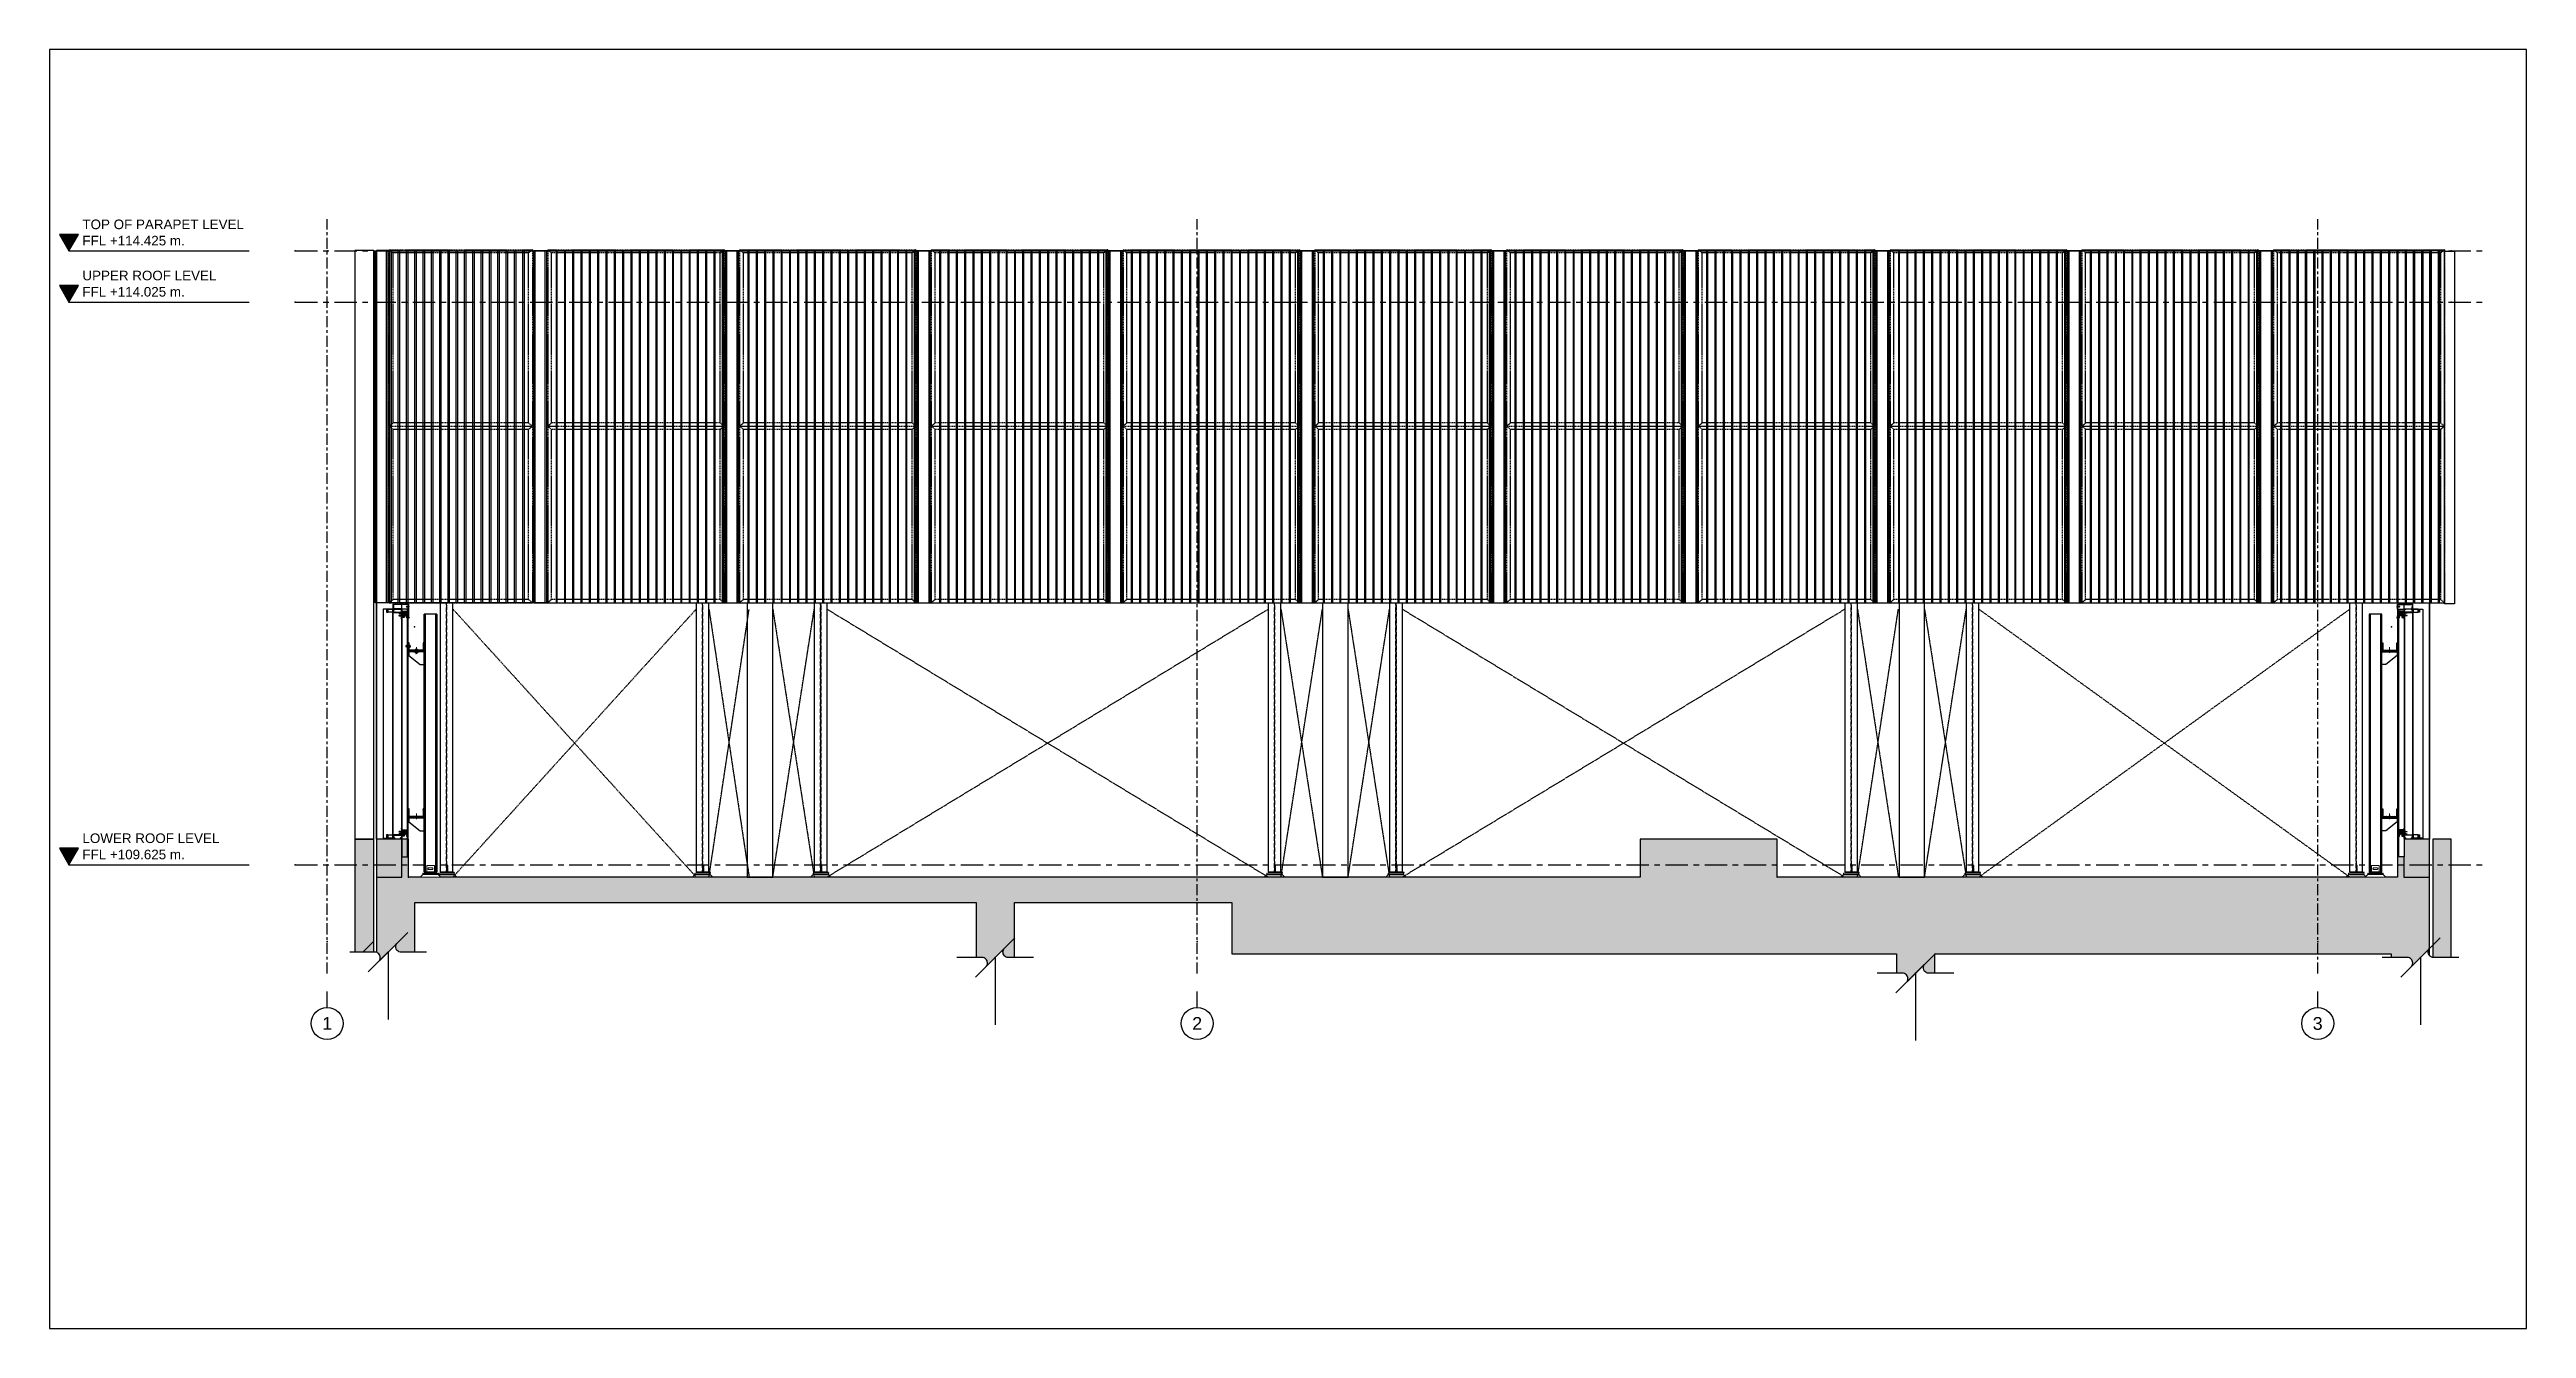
# Model space of a CAD drawing. Header units: millimetres. Extents: x -1379 to 1385823, y -4884429 to 548763.
# Drawn here: x 690051 to 709426, y -2338975 to -2328975 of the extents above; entities that cross this region are included whole.
import ezdxf
from ezdxf.enums import TextEntityAlignment as Align

# ---------------------------------------------------------------- set-up
doc = ezdxf.new("R2010")
doc.units = ezdxf.units.MM
doc.set_wipeout_variables(frame=1)
for name, pattern in [('CENTER', [50.8, 31.75, -6.35, 6.35, -6.35]), ('HIDDEN', [0.375, 0.25, -0.125]), ('TA_GL_000.70000', [1.925, 0.7, -0.175, 0.175, -0.175, 0.7]), ('TA_HL_000.80000', [5.2, 2.84, -2.36]), ('TA_HL_001.00000', [6.5, 3.55, -2.95]), ('XKITLINE00', [0])]:
    doc.linetypes.add(name, pattern=pattern)
for name, color, linetype in [('000 - 0_SYM_DWG_BREAKER_DEF_SUB', 7, 'Continuous'), ('000 - 0_SYM_DWG_BREAKER_MAIN_COLOR_1', 7, 'Continuous'), ('000 - 0_SYM_DWG_BREAKER_WIPEOUT_', 7, 'Continuous'), ('000 - 0_SYM_DWG_GRID-BUBBLE_MAIN_COLOR_6', 7, 'Continuous'), ('000 - 0_SYM_DWG_GRIDLINE_MAIN_COLOR_251', 7, 'Continuous'), ('000 - 0_SYM_DWG_LEVEL_HIDDEN_', 7, 'HIDDEN'), ('000 - 0_SYM_DWG_LEVEL_MAIN_COLOR_2', 7, 'Continuous'), ('000 - 0_SYM_DWG_LEVEL_TEXT', 7, 'Continuous'), ('000 - 0_SYM_DWG_SLOPE-SYM_TEXT_COLOR_3', 7, 'Continuous'), ('000 - CONCRETE_COL_CUT_COLOR_1', 7, 'Continuous'), ('000 - CONCRETE_COL_CUT_COLOR_5', 7, 'Continuous'), ('000 - CONCRETE_COL_HATCH_', 7, 'Continuous'), ('000 - CONCRETE_COL_WIPEOUT_', 7, 'Continuous'), ('000 - CONCRETE_PRECAST_HATCH_', 7, 'Continuous'), ('000 - CONCRETE_PRECAST_MAIN_COLOR_4', 7, 'Continuous'), ('000 - CONCRETE_PRECAST_WIPEOUT_', 7, 'Continuous'), ('000 - EXISTING_COLUMN_MAIN_COLOR_1', 7, 'Continuous'), ('000 - EXISTING_CONCRETE_MAIN_COLOR_1', 7, 'Continuous'), ('000 - EXISTING_PRECAST_CUT_COLOR_4', 7, 'Continuous'), ('000 - EXISTING_STEEL-STRUCTURE_HIDDEN_', 7, 'HIDDEN'), ('000 - EXISTING_STEEL-STRUCTURE_MAIN_COLOR_1', 7, 'Continuous'), ('000 - EXISTING_STEEL-STRUCTURE_WIPEOUT_', 7, 'Continuous'), ('000 - GRID', 7, 'CENTER'), ('000 - L I N E 0.1', 7, 'Continuous'), ('000 - STRUCTURE_STEEL_ACCESORIES_MAIN_COLOR_1', 7, 'Continuous'), ('000 - STRUCTURE_STEEL_FASTERN_MAIN_COLOR_2', 7, 'Continuous'), ('000 - STRUCTURE_STEEL_FRAMING_CUT_COLOR_4', 7, 'Continuous'), ('000 - STRUCTURE_STEEL_FRAMING_HATCH_', 7, 'Continuous'), ('000 - STRUCTURE_STEEL_FRAMING_MAIN_COLOR_1', 7, 'Continuous'), ('000 - STRUCTURE_STEEL_FRAMING_MAIN_COLOR_2', 7, 'Continuous'), ('000 - STRUCTURE_STEEL_FRAMING_SUB_COLOR_2', 7, 'Continuous'), ('000 - STRUCTURE_STEEL_FRAMING_WIPEOUT_', 7, 'Continuous'), ('010 - ASPG_ACCESSORIES_MAIN_COLOR_1', 7, 'Continuous'), ('010 - ASPG_ACCESSORIES_MAIN_COLOR_2', 7, 'Continuous'), ('010 - ASPG_ACCESSORIES_SUB_COLOR_3', 7, 'Continuous'), ('010 - ASPG_EXTR_MAIN_COLOR_2', 7, 'Continuous'), ('010 - ASPG_EXTR_MAIN_COLOR_251', 7, 'Continuous'), ('010 - ASPG_EXTR_WIPEOUT_', 7, 'Continuous'), ('010 - ASPG_FASTERN_DEF_SUB', 7, 'Continuous'), ('010 - ASPG_FASTERN_MAIN_COLOR_1', 7, 'Continuous'), ('010 - ASPG_FASTERN_MAIN_COLOR_251', 7, 'Continuous'), ('010 - ASPG_FASTERN_SUB_COLOR_2', 7, 'Continuous'), ('010 - ASPG_FASTERN_WIPEOUT_', 7, 'Continuous'), ('010 - ASPG_FLASHING_CUT_COLOR_3', 7, 'Continuous'), ('010 - ASPG_FLASHING_CUT_COLOR_4', 7, 'Continuous'), ('010 - ASPG_FLASHING_CUT_COLOR_5', 7, 'Continuous'), ('010 - ASPG_FLASHING_HATCH_', 7, 'Continuous'), ('010 - ASPG_FRAMING_CUT_COLOR_4', 7, 'Continuous'), ('010 - ASPG_FRAMING_HATCH_', 7, 'Continuous'), ('010 - ASPG_FRAMING_MAIN_COLOR_1', 7, 'Continuous'), ('010 - ASPG_FRAMING_MAIN_COLOR_251', 7, 'Continuous'), ('010 - ASPG_FRAMING_SUB_COLOR_2', 7, 'Continuous'), ('010 - ASPG_FRAMING_SUB_COLOR_251', 7, 'Continuous'), ('010 - ASPG_FRAMING_WIPEOUT_', 7, 'Continuous'), ('Center Line', 7, 'CENTER'), ('HATCH', 7, 'Continuous')]:
    doc.layers.add(name, color=color, linetype=linetype)
doc.layers.add('000 - STRUCTURE_STEEL_FRAMING_DEF_SUB', color=7, linetype='Continuous', plot=False)
doc.layers.add('010 - ASPG_ACCESSORIES_DEF_SUB', color=7, linetype='Continuous', plot=False)
doc.layers.add('Part', color=7, linetype='Continuous', lineweight=0)
doc.layers.add('SCREW', color=7, linetype='Continuous', lineweight=5)
doc.styles.add('ARIAL', font='arial.ttf')
doc.styles.add('Arial_1', font='arial.ttf', dxfattribs={"height": 125})
doc.styles.add('Cetury Gothic', font='swissl.ttf')
doc.styles.add('TA', font='', dxfattribs={"height": 4.5})
doc.styles.get('TA').set_extended_font_data('Cordia New')
pattern_1 = [(45, (2715.48714, 3084.9077), (-0.265165043, 0.265165043), []), (45, (2715.6639, 3084.9077), (-0.265165043, 0.265165043), [])]

# ---------------------------------------------------------------- blocks, each defined once
blk = doc.blocks.new('*U3831')
at = {"layer": '000 - CONCRETE_COL_HATCH_'}
h = blk.add_hatch(dxfattribs=at)
h.set_pattern_fill('AR-CONC', scale=0.04)
h.set_pattern_definition([(50, (-65914.1, -856966.122), (7.28738676, -0.63756342), [0.762, -8.382]), (355, (-65914.1, -856966.122), (-1.40973686, 7.64227381), [0.6096, -6.705623367]), (100.4514447, (-65913.493, -856966.1754), (5.877649884, 7.004710076), [0.64760035, -7.123609784]), (46.1842, (-65914.1, -856964.09), (10.84316164, -1.68169312), [1.143, -12.573]), (96.6355576, (-65913.196, -856964.23), (9.49616536, 9.89704498), [0.97140093, -10.68542433]), (351.1841512, (-65914.1, -856964.09), (9.49616536, 9.89704498), [0.91439868, -10.05838928]), (21, (-65913.084, -856964.598), (6.06457565, -4.090607927), [0.762, -8.382]), (326, (-65913.084, -856964.598), (2.472081134, 7.367518645), [0.6096, -6.7056]), (71.451445, (-65912.5786, -856964.939), (8.53665677, 3.276910755), [0.64760035, -7.123597504]), (37.5, (-65914.1, -856966.1222), (0.12354413, 3.382201555), [0, -6.62432, 0, -6.8072, 0, -6.731]), (7.5, (-65914.1, -856966.1222), (2.6727865, 4.007222993), [0, -3.88112, 0, -6.47192, 0, -2.5654]), (327.5, (-65916.3656, -856966.1222), (5.423623807, -0.22914976), [0, -2.54, 0, -7.9248, 0, -10.5156]), (317.5, (-65917.3816, -856966.1222), (5.925167255, 1.017059641), [0, -3.302, 0, -5.26288, 0, -7.4676])])
h.paths.add_polyline_path([(0, 0), (0, 295), (-1070, 295), (-1070, 0), (-10706, 0), (-10705, 295), (-10956, 295), (-10956, -700), (-10656, -700), (-10656, -200), (-6266, -200), (-6266, -700), (-5966, -700), (-5966, -200), (-4266, -200), (-4266, -600), (934, -600), (934, -811), (1234, -818), (1234, -600), (4804, -600), (4804, -700), (5104, -700), (5104, 295), (4854, 295), (4854, 0), (-1, 0)])
at = {"layer": '000 - CONCRETE_COL_CUT_COLOR_1', "color": 7, "lineweight": -2}
blk.add_lwpolyline([(0, 0), (0, 295), (-1070, 295), (-1070, 0), (-10706, 0), (-10705, 295), (-10956, 295), (-10956, -700), (-10656, -700), (-10656, -200), (-6266, -200), (-6266, -700), (-5966, -700), (-5966, -200), (-4266, -200), (-4266, -600), (934, -600), (934, -811), (1234, -818), (1234, -600), (4804, -600), (4804, -700), (5104, -700), (5104, 295), (4854, 295), (4854, 0), (-1, 0), (-1, 0), (-1, 0), (-1, 0), (-1, 0), (-1, 0), (-1, 0), (-1, 0), (-1, 0), (-1, 0), (-1, 0), (-1, 0), (-1, 0), (-1, 0), (-1, 0), (-1, 0), (-1, 0), (-1, 0), (-1, 0), (-1, 0), (-1, 0), (-1, 0)], close=True, dxfattribs=at)
blk = doc.blocks.new('*U3522')
at = {"layer": '000 - CONCRETE_PRECAST_HATCH_'}
h = blk.add_hatch(dxfattribs=at)
h.set_pattern_fill('AR-CONC', scale=0.04)
h.set_pattern_definition([(50, (290, -803936.8257), (7.28738676, -0.63756342), [0.762, -8.382]), (355, (290, -803936.826), (-1.40973686, 7.64227381), [0.6096, -6.70562337]), (100.4514447, (290.607, -803936.879), (5.877649884, 7.004710076), [0.64760035, -7.123609784]), (46.1842, (290, -803934.794), (10.84316164, -1.68169312), [1.143, -12.573]), (96.6355576, (290.904, -803934.934), (9.49616536, 9.89704498), [0.97140093, -10.68542433]), (351.1841512, (290, -803934.794), (9.49616536, 9.89704498), [0.91439868, -10.05838928]), (21, (291.016, -803935.3017), (6.06457565, -4.090607927), [0.762, -8.382]), (326, (291.016, -803935.302), (2.472081134, 7.367518645), [0.6096, -6.7056]), (71.451445, (291.5214, -803935.6426), (8.53665677, 3.276910755), [0.64760035, -7.123597504]), (37.5, (290, -803936.8257), (0.12354413, 3.382201555), [0, -6.62432, 0, -6.8072, 0, -6.731]), (7.5, (290, -803936.8257), (2.6727865, 4.007222993), [0, -3.88112, 0, -6.47192, 0, -2.5654]), (327.5, (287.7343, -803936.8257), (5.423623807, -0.22914976), [0, -2.54, 0, -7.9248, 0, -10.5156]), (317.5, (286.7183, -803936.8257), (5.925167255, 1.01705964), [0, -3.302, 0, -5.26288, 0, -7.4676])])
h.paths.add_polyline_path([(0, 0), (145, 0), (145, 995), (0, 995)])
h = blk.add_hatch(dxfattribs=at)
h.set_pattern_fill('ANSI31', scale=0.5)
h.set_pattern_definition([(45, (290, -803936.8), (-841.899, 841.899), [])])
h.paths.add_polyline_path([(0, 0), (145, 0), (145, 995), (0, 995)])
at = {"layer": '000 - CONCRETE_PRECAST_MAIN_COLOR_4', "color": 7, "lineweight": -2}
blk.add_lwpolyline([(0, 0), (145, 0), (145, 995), (0, 995), (0, 995), (0, 995), (0, 995), (0, 995), (0, 995), (0, 995), (0, 995), (0, 995), (0, 995), (0, 995), (0, 995), (0, 995), (0, 995), (0, 995), (0, 995), (0, 995), (0, 995), (0, 995), (0, 995), (0, 995), (0, 995), (0, 995), (0, 995), (0, 995), (0, 995), (0, 995), (0, 995), (0, 995), (0, 995), (0, 995), (0, 995), (0, 995), (0, 995), (0, 995), (0, 995), (0, 995), (0, 995), (0, 995), (0, 995), (0, 995), (0, 995), (0, 995), (0, 995), (0, 995)], close=True, dxfattribs=at)
blk = doc.blocks.new('*U3521')
at = {"layer": '000 - CONCRETE_PRECAST_HATCH_'}
h = blk.add_hatch(dxfattribs=at)
h.set_pattern_fill('AR-CONC', scale=0.04)
h.set_pattern_definition([(50, (300, -803936.8257), (7.28738676, -0.63756342), [0.762, -8.382]), (355, (300, -803936.826), (-1.40973686, 7.64227381), [0.6096, -6.70562337]), (100.4514447, (300.607, -803936.879), (5.877649884, 7.004710076), [0.64760035, -7.123609784]), (46.1842, (300, -803934.794), (10.84316164, -1.68169312), [1.143, -12.573]), (96.6355576, (300.904, -803934.934), (9.49616536, 9.89704498), [0.97140093, -10.68542433]), (351.1841512, (300, -803934.794), (9.49616536, 9.89704498), [0.91439868, -10.05838928]), (21, (301.016, -803935.3017), (6.06457565, -4.090607927), [0.762, -8.382]), (326, (301.016, -803935.302), (2.472081134, 7.367518645), [0.6096, -6.7056]), (71.451445, (301.5214, -803935.6426), (8.53665677, 3.276910755), [0.64760035, -7.123597504]), (37.5, (300, -803936.8257), (0.12354413, 3.382201555), [0, -6.62432, 0, -6.8072, 0, -6.731]), (7.5, (300, -803936.8257), (2.6727865, 4.007222993), [0, -3.88112, 0, -6.47192, 0, -2.5654]), (327.5, (297.7343, -803936.8257), (5.423623807, -0.22914976), [0, -2.54, 0, -7.9248, 0, -10.5156]), (317.5, (296.7183, -803936.8257), (5.925167255, 1.01705964), [0, -3.302, 0, -5.26288, 0, -7.4676])])
h.paths.add_polyline_path([(0, 0), (150, 0), (150, 995), (0, 995)])
h = blk.add_hatch(dxfattribs=at)
h.set_pattern_fill('ANSI31', scale=0.5)
h.set_pattern_definition([(45, (300, -803936.8), (-841.899, 841.899), [])])
h.paths.add_polyline_path([(0, 0), (150, 0), (150, 995), (0, 995)])
at = {"layer": '000 - CONCRETE_PRECAST_MAIN_COLOR_4', "color": 7, "lineweight": -2}
blk.add_lwpolyline([(0, 0), (150, 0), (150, 995), (0, 995), (0, 995), (0, 995), (0, 995), (0, 995), (0, 995), (0, 995), (0, 995), (0, 995), (0, 995), (0, 995), (0, 995), (0, 995), (0, 995), (0, 995), (0, 995), (0, 995), (0, 995), (0, 995), (0, 995), (0, 995), (0, 995), (0, 995), (0, 995), (0, 995), (0, 995), (0, 995), (0, 995), (0, 995), (0, 995), (0, 995), (0, 995), (0, 995), (0, 995), (0, 995), (0, 995), (0, 995), (0, 995), (0, 995), (0, 995), (0, 995), (0, 995), (0, 995), (0, 995), (0, 995)], close=True, dxfattribs=at)
blk = doc.blocks.new('C-1-IV01-AR-2553-01-B_20260626-002213_SECTION_A1_ST')
at = {"layer": '000 - EXISTING_CONCRETE_MAIN_COLOR_1', "color": 7}
for points in [[(215, 109825), (365, 109825), (365, 114430), (215, 114430)], [(385, 114425), (16445, 114425), (16445, 109825), (16195, 109825), (16195, 109530), (11341, 109530), (11341, 109825), (10271, 109825), (10271, 109530), (635, 109530), (635, 109825), (385, 109825)]]:
    blk.add_lwpolyline(points, close=True, dxfattribs=at)
at = {"layer": '000 - CONCRETE_COL_CUT_COLOR_5', "color": 7}
blk.add_blockref('*U3831', (11341, 109530), dxfattribs=at)
at = {"layer": '000 - EXISTING_PRECAST_CUT_COLOR_4', "color": 7}
for name, p in [('*U3521', (215, 108830)), ('*U3522', (16470, 108830))]:
    blk.add_blockref(name, p, dxfattribs=at)
blk = doc.blocks.new('*A2482')
at = {"layer": 'Part', "color": 7, "linetype": 'XKITLINE00', "lineweight": 0}
for p, q in [((560.731873, 232.946249), (560.571873, 232.946249)), ((560.571873, 232.946249), (560.571873, 231.646249)), ((560.731873, 231.766249), (560.731873, 232.946249)), ((563.071873, 232.946249), (562.911873, 232.946249)), ((562.911873, 232.946249), (562.911873, 231.766249)), ((563.071873, 231.646249), (563.071873, 232.946249)), ((560.571873, 231.646249), (563.071873, 231.646249)), ((562.911873, 231.766249), (560.731873, 231.766249))]:
    blk.add_line(p, q, dxfattribs=at)
blk = doc.blocks.new('*A2483')
at = {"layer": 'Part', "color": 7, "linetype": 'XKITLINE00', "lineweight": 0}
for p, q in [((560.671873, 231.526249), (560.671873, 231.646249)), ((563.071873, 231.526249), (560.671873, 231.526249)), ((563.071873, 231.646249), (563.071873, 231.526249))]:
    blk.add_line(p, q, dxfattribs=at)
blk = doc.blocks.new('*U2484')
at = {"color": 7}
blk.add_wipeout([(-120, 100), (-120, 106), (-125, 106), (-125, 171), (-117, 171), (-117, 112), (-8, 112), (-8, 171), (0, 171), (0, 106), (0, 100), (0, 0), (-30, 0), (-120, 70)], dxfattribs=at)
at = {"layer": '000 - STRUCTURE_STEEL_FRAMING_HATCH_'}
h = blk.add_hatch(dxfattribs=at)
h.set_pattern_fill('ANSI32', scale=0.5)
h.paths.add_polyline_path([(-125, 171), (-125, 106), (0, 106), (0, 171), (-8, 171), (-8, 112), (-117, 112), (-117, 171)])
h = blk.add_hatch(dxfattribs=at)
h.set_pattern_fill('ANSI32', style=0)
h.set_pattern_definition(pattern_1)
h.paths.add_polyline_path([(-38, 106), (-38, 100), (-82, 100), (-82, 106)], flags=17)
h = blk.add_hatch(dxfattribs=at)
h.set_pattern_fill('ANSI32', style=0)
h.set_pattern_definition(pattern_1)
h.paths.add_polyline_path([(-53, 112), (-53, 106), (-67, 106), (-67, 112)], flags=17)
at = {"layer": '000 - STRUCTURE_STEEL_FRAMING_CUT_COLOR_4', "color": 7}
blk.add_lwpolyline([(-125, 171), (-125, 106), (0, 106), (0, 171), (-8, 171), (-8, 112), (-117, 112), (-117, 171), (-125, 171)], dxfattribs=at)
at = {"layer": '000 - STRUCTURE_STEEL_FRAMING_DEF_SUB', "color": 7, "linetype": 'XKITLINE00', "lineweight": 0}
blk.add_line((-60, 92), (-60, 135), dxfattribs=at)
blk.add_line((-60, 92), (-60, 135), dxfattribs=at)
at = {"layer": '000 - STRUCTURE_STEEL_FRAMING_HATCH_', "color": 7, "linetype": 'XKITLINE00', "lineweight": 0}
for p, q in [((-82, 100), (-82, 106)), ((-82, 100), (-82, 106)), ((-67, 106), (-67, 112)), ((-67, 106), (-67, 112)), ((-53, 106), (-53, 112)), ((-53, 106), (-53, 112)), ((-38, 100), (-38, 106)), ((-38, 100), (-38, 106))]:
    blk.add_line(p, q, dxfattribs=at)
at = {"layer": '000 - STRUCTURE_STEEL_FRAMING_MAIN_COLOR_2', "color": 7}
blk.add_lwpolyline([(-120, 106), (0, 106), (0, 100), (-120, 100)], close=True, dxfattribs=at)
blk.add_lwpolyline([(-120, 100), (-120, 70), (-30, 0), (0, 0), (0, 100), (-120, 100)], dxfattribs=at)
at = {"color": 7, "lineweight": 0, "xscale": 50, "yscale": 50, "zscale": 50}
blk.add_blockref('*A2482', (-28154, -11476), dxfattribs=at)
at = {"layer": '000 - STRUCTURE_STEEL_FRAMING_MAIN_COLOR_2', "color": 7, "xscale": 50, "yscale": 50, "zscale": 50}
blk.add_blockref('*A2483', (-28154, -11476), dxfattribs=at)
blk = doc.blocks.new('*U3392')
at = {"color": 7}
blk.add_wipeout([(-50, 40), (50, 40), (50, 2055), (-50, 2055)], dxfattribs=at)
blk.add_wipeout([(-225, 158), (-175, 158), (-175, 2094), (-225, 2094)], dxfattribs=at).dxf.layer = '000 - STRUCTURE_STEEL_FRAMING_WIPEOUT_'
at = {"layer": '000 - STRUCTURE_STEEL_FRAMING_SUB_COLOR_2', "color": 7}
blk.add_lwpolyline([(-42, 2055), (42, 2055), (42, 40), (-42, 40)], close=True, dxfattribs=at)
at = {"color": 7}
blk.add_blockref('*U2484', (-50, 361), dxfattribs=at)
blk.add_blockref('*U2484', (-50, 361), dxfattribs=at)
at = {"layer": '000 - STRUCTURE_STEEL_FRAMING_MAIN_COLOR_1', "color": 7}
for points in [[(-225, 158), (-180, 158), (-180, 2094), (-225, 2094)], [(-180, 158), (-175, 158), (-175, 2094), (-180, 2094)]]:
    blk.add_lwpolyline(points, close=True, dxfattribs=at)
at = {"color": 7}
blk.add_blockref('*U2484', (-50, 1661), dxfattribs=at)
blk.add_blockref('*U2484', (-50, 1661), dxfattribs=at)
at = {"layer": '000 - STRUCTURE_STEEL_FRAMING_MAIN_COLOR_1', "color": 7}
for points in [[(-50, 2055), (-42, 2055), (-42, 40), (-50, 40)], [(42, 2055), (50, 2055), (50, 40), (42, 40)]]:
    blk.add_lwpolyline(points, close=True, dxfattribs=at)
blk = doc.blocks.new('000_ASPG_TYP_FILES_20260218-010703_FRAME_EXTR_HONLIZONTAL')
at = {"layer": '010 - ASPG_FRAMING_HATCH_'}
h = blk.add_hatch(dxfattribs=at)
h.set_pattern_fill('ANSI32', scale=0.1)
edge = h.paths.add_edge_path()
edge.add_line((75, 2), (25, 2))
edge.add_line((25, 2), (25, 67))
edge.add_arc((25, 67), 0.3, 0, 90)
edge.add_line((25, 67), (0, 67))
edge.add_arc((0, 67), 0.3, 90, 180)
edge.add_line((0, 67), (0, 58))
edge.add_arc((0, 58), 0.3, 180, 270)
edge.add_line((0, 57), (2, 57))
edge.add_arc((2, 58), 0.3, 270, 360)
edge.add_line((2, 58), (2, 65))
edge.add_arc((2, 65), 0.3, 90, 180, ccw=False)
edge.add_line((2, 65), (23, 65))
edge.add_arc((23, 65), 0.3, 0, 90, ccw=False)
edge.add_line((23, 65), (23, 49))
edge.add_line((23, 49), (24, 48))
edge.add_line((24, 48), (23, 48))
edge.add_line((23, 48), (23, 22))
edge.add_line((23, 22), (24, 22))
edge.add_line((24, 22), (23, 21))
edge.add_line((23, 21), (23, 2))
edge.add_arc((23, 2), 0.3, -90, 0, ccw=False)
edge.add_line((23, 2), (2, 2))
edge.add_arc((2, 2), 0.3, 180, 270, ccw=False)
edge.add_line((2, 2), (2, 10))
edge.add_arc((2, 10), 0.3, 0, 90)
edge.add_line((2, 10), (0, 10))
edge.add_arc((0, 10), 0.3, 90, 180)
edge.add_line((0, 10), (0, 0))
edge.add_arc((0, 0), 0.3, 180, 270)
edge.add_line((0, 0), (75, 0))
at = {"layer": '010 - ASPG_ACCESSORIES_DEF_SUB', "color": 7}
for p in [(0, 67), (0, 57), (0, 10), (0, 10), (0, 0), (25, 67), (25, 67), (75, 2), (75, 0)]:
    blk.add_point(p, dxfattribs=at)
at = {"layer": '010 - ASPG_FRAMING_CUT_COLOR_4', "color": 7}
blk.add_line((75, 0), (75, 2), dxfattribs=at)
blk.add_lwpolyline([(75, 2), (25, 2), (25, 67, 0.414214), (25, 67), (0, 67, 0.414214), (0, 67), (0, 58, 0.414214), (0, 57), (2, 57, 0.414214), (2, 58), (2, 65, -0.414214), (2, 65), (23, 65, -0.414214), (23, 65), (23, 49), (24, 48), (23, 48), (23, 22), (24, 22), (23, 21), (23, 2, -0.414214), (23, 2), (2, 2, -0.414214), (2, 2), (2, 10, 0.414214), (2, 10), (0, 10, 0.414214), (0, 10), (0, 0, 0.414214), (0, 0), (75, 0)], format="xyb", dxfattribs=at)
for centre, start, end in [((0, 58), 180, 270), ((0, 10), 90, 180), ((0, 0), 180, 270), ((2, 65), 90, 180), ((2, 58), 270, 0), ((2, 10), 0, 90), ((2, 2), 180, 270), ((23, 2), 270, 0), ((75, 2), 0, 90), ((75, 0), 270, 0)]:
    blk.add_arc(centre, 0.3, start, end, dxfattribs=at)
blk = doc.blocks.new('PZG35-9D5')
at = {"layer": 'Center Line', "color": 7}
blk.add_line((0, 4), (0, -11), dxfattribs=at)
at = {"layer": 'SCREW', "color": 7}
for p, q in [((-1, 0), (-1, -1)), ((1, 0), (1, -1)), ((-2, -1), (-1, -2)), ((-2, -1), (-1, -1)), ((-2, -1), (2, -1)), ((-2, -3), (2, -2)), ((-2, -3), (-1, -2)), ((-2, -3), (-1, -3)), ((-2, -4), (-1, -4)), ((-2, -4), (-1, -4)), ((-2, -4), (-1, -4)), ((-1, -1), (1, -1)), ((-1, -2), (1, -1)), ((-1, -2), (-1, -2)), ((-1, -2), (1, -2)), ((-1, -3), (-1, -4)), ((-1, -3), (1, -3)), ((-1, -4), (-1, -8)), ((-1, -4), (-1, -4)), ((-1, -4), (-1, -4)), ((0, -10), (-1, -8)), ((0, -10), (1, -8)), ((1, -1), (1, -2)), ((2, -1), (1, -1)), ((2, -1), (1, -1)), ((2, -2), (1, -2)), ((2, -2), (1, -3)), ((1, -3), (1, -3)), ((1, -3), (1, -3)), ((2, -4), (1, -3)), ((1, -4), (1, -4)), ((1, -4), (2, -4)), ((1, -4), (1, -4)), ((1, -5), (1, -4)), ((2, -5), (1, -4)), ((2, -4), (1, -4)), ((1, -5), (1, -8)), ((1, -5), (2, -5)), ((1, -5), (1, -5)), ((2, -5), (1, -5))]:
    blk.add_line(p, q, dxfattribs=at)
blk.add_lwpolyline([(0, -10), (1, -5), (1, -4, 0.417657), (0, -3, 0.108102), (-1, -4), (-1, -5)], format="xyb", dxfattribs=at)
blk = doc.blocks.new('*U3139')
at = {"layer": 'SCREW', "color": 7}
blk.add_lwpolyline([(3, 2, 0.09906), (1, 3), (1, 2), (-1, 2), (-1, 3, 0.09906), (-3, 2, 0.266588), (-4, 1), (-4, 0, 0.414214), (-3, 0), (3, 0, 0.414214), (3, 0), (3, 1, 0.266588)], format="xyb", close=True, dxfattribs=at)
blk.add_blockref('PZG35-9D5', (0, 0), dxfattribs=at)
blk = doc.blocks.new('000_ASPG_TYP_FILES_BK_FOR_ASPG_LOUVERS_SIDE_VIEW')
at = {"color": 7}
blk.add_point((0, 0), dxfattribs=at)
at = {"layer": '010 - ASPG_ACCESSORIES_MAIN_COLOR_1', "color": 7}
blk.add_line((3, -13), (3, 12), dxfattribs=at)
for points in [[(43, -13), (1, -13), (1, 12), (43, 12)], [(53, 12), (43, 12), (43, -13), (53, -13)]]:
    blk.add_lwpolyline(points, close=True, dxfattribs=at)
at = {"layer": '010 - ASPG_ACCESSORIES_SUB_COLOR_3', "color": 7}
for p, q in [((43, -13), (43, 12)), ((44, -13), (44, 12)), ((44, -13), (44, 12)), ((45, -13), (45, 12)), ((46, -13), (46, 12)), ((47, -13), (47, 12)), ((48, -13), (48, 12)), ((49, -13), (49, 12)), ((51, -13), (51, 12)), ((51, -13), (51, 12)), ((52, -13), (52, 12)), ((52, -13), (52, 12))]:
    blk.add_line(p, q, dxfattribs=at)
at = {"layer": 'SCREW', "color": 7, "rotation": 270}
blk.add_blockref('*U3139', (3, 0), dxfattribs=at)
blk = doc.blocks.new('A$C57452C2B')
at = {"layer": '010 - ASPG_FASTERN_MAIN_COLOR_1', "color": 7}
for p, q in [((0.003, 0.001), (0.003, 0.004)), ((0.007, 0.031), (0.004, 0.021)), ((0.01, 0), (0.004, 0)), ((0.005, 0.001), (0.005, 0.004)), ((0.009, 0.001), (0.009, 0.004)), ((0.011, 0.001), (0.011, 0.004))]:
    blk.add_line(p, q, dxfattribs=at)
for points in [[(0.014, 0.005), (0.014, 0.006), (0, 0.006), (0, 0.005), (0.003, 0.004), (0.011, 0.004)], [(0.004, 0.021), (0.004, 0.028), (0.007, 0.031), (0.009, 0.028), (0.009, 0.021)]]:
    blk.add_lwpolyline(points, close=True, dxfattribs=at)
for centre, radius, start, end in [((0.004, 0.001), 0.00125, 216.8699, 323.1301), ((0.007, 0.004), 0.00425, 241.9275, 298.0725), ((0.01, 0.001), 0.00125, 216.8699, 323.1301)]:
    blk.add_arc(centre, radius, start, end, dxfattribs=at)
at = {"layer": '010 - ASPG_FASTERN_SUB_COLOR_2', "color": 7}
for p in [(0.009, 0.021), (0.004, 0.021)]:
    blk.add_line(p, (0.004, 0.02), dxfattribs=at)
for points in [[(0.004, 0.017, 0.666667), (0.004, 0.018), (0.009, 0.02, 0.666667), (0.009, 0.018)], [(0.004, 0.015, 0.666667), (0.004, 0.017), (0.009, 0.018, 0.666667), (0.009, 0.017)], [(0.004, 0.014, 0.666667), (0.004, 0.015), (0.009, 0.017, 0.666667), (0.009, 0.015)], [(0.004, 0.012, 0.666667), (0.004, 0.014), (0.009, 0.015, 0.666667), (0.009, 0.014)], [(0.004, 0.011, 0.666667), (0.004, 0.012), (0.009, 0.014, 0.666667), (0.009, 0.012)], [(0.004, 0.009, 0.666667), (0.004, 0.011), (0.009, 0.012, 0.666667), (0.009, 0.011)], [(0.004, 0.008, 0.666667), (0.004, 0.009), (0.009, 0.011, 0.666667), (0.009, 0.009)], [(0.004, 0.006, 0.666667), (0.004, 0.008), (0.009, 0.009, 0.666667), (0.009, 0.008)], [(0.005, 0.006, 0.091189), (0.004, 0.006), (0.009, 0.008, 0.666667), (0.009, 0.006)]]:
    blk.add_lwpolyline(points, format="xyb", dxfattribs=at)
for centre, start, end in [((0.004, 0.019), 292.6199, 67.3801), ((0.01, 0.02), 112.6199, 247.3801)]:
    blk.add_arc(centre, 0.000812, start, end, dxfattribs=at)
blk = doc.blocks.new('A$C6d2a724f')
at = {"color": 7}
blk.add_wipeout([(-4, 6), (4, 6), (7, 0), (4, -6), (-4, -6), (-7, 0)], dxfattribs=at).dxf.layer = '010 - ASPG_FASTERN_MAIN_COLOR_1'
at = {"layer": '010 - ASPG_FASTERN_MAIN_COLOR_1', "color": 7}
blk.add_lwpolyline([(-4, 6), (4, 6), (7, 0), (4, -6), (-4, -6), (-7, 0)], close=True, dxfattribs=at)
at = {"layer": '010 - ASPG_FASTERN_SUB_COLOR_2', "color": 7}
for radius in [6.33, 3.96]:
    blk.add_circle((0, 0), radius, dxfattribs=at)
blk = doc.blocks.new('A$Cb3d6a647')
at = {"color": 7}
blk.add_wipeout([(0, -50), (0, -50), (0, 0), (40, 0), (40, -40), (34, -40), (29, -35), (29, -25), (27, -22), (24, -20), (21, -22), (20, -25), (20, -50)], dxfattribs=at).dxf.layer = '010 - ASPG_FASTERN_WIPEOUT_'
at = {"layer": 'HATCH'}
h = blk.add_hatch(dxfattribs=at)
h.set_pattern_fill('DOTS', scale=0.5)
h.paths.add_polyline_path([(3, 0), (3, -8), (4, -8), (5, -11), (8, -11, -0.236068), (9, -12), (9, -19), (5, -19), (4, -22), (3, -22), (3, -28), (4, -28), (5, -31), (8, -31, -0.236068), (9, -32), (9, -39), (5, -39), (4, -42), (3, -42), (3, -50), (20, -50), (20, -25, -1), (29, -25), (29, -35), (34, -40), (40, -40), (40, 0)])
at = {"color": 7}
blk.add_point((40, -50), dxfattribs=at)
at = {"layer": '010 - ASPG_ACCESSORIES_MAIN_COLOR_1', "color": 7}
blk.add_lwpolyline([(0, 0), (3, 0), (3, -50), (0, -50)], close=True, dxfattribs=at)
at = {"layer": '010 - ASPG_ACCESSORIES_MAIN_COLOR_2', "color": 7}
blk.add_lwpolyline([(0, 0), (40, 0), (40, -40), (34, -40), (29, -35), (29, -25, 1), (20, -25), (20, -50), (0, -50)], format="xyb", close=True, dxfattribs=at)
at = {"color": 7, "extrusion": (0, 0, -1), "xscale": 1000, "yscale": 1000, "zscale": -1000, "rotation": 270}
for p in [(-9, -8), (-9, -28)]:
    blk.add_blockref('A$C57452C2B', p, dxfattribs=at)
at = {"color": 7}
blk.add_blockref('A$C6d2a724f', (24, -25), dxfattribs=at)
blk = doc.blocks.new('*U2487')
at = {"color": 7}
blk.add_wipeout([(1765, 2), (25, 2), (25, 67), (1765, 67)], dxfattribs=at).dxf.layer = '010 - ASPG_FRAMING_WIPEOUT_'
blk.add_blockref('000_ASPG_TYP_FILES_20260218-010703_FRAME_EXTR_HONLIZONTAL', (0, 0), dxfattribs=at)
at = {"color": 7, "xscale": -1}
blk.add_blockref('000_ASPG_TYP_FILES_20260218-010703_FRAME_EXTR_HONLIZONTAL', (1790, 0), dxfattribs=at)
at = {"color": 7}
blk.add_wipeout([(1790, 68), (1790, 145), (0, 145), (0, 68)], dxfattribs=at).dxf.layer = '010 - ASPG_EXTR_WIPEOUT_'
blk.add_point((25, 67), dxfattribs=at)
at = {"layer": '010 - ASPG_EXTR_MAIN_COLOR_2', "color": 7}
blk.add_lwpolyline([(1790, 70), (1790, 145), (0, 145), (0, 70)], close=True, dxfattribs=at)
at = {"layer": '010 - ASPG_FRAMING_SUB_COLOR_2', "color": 7}
blk.add_lwpolyline([(1765, 2), (25, 2), (25, 67), (1765, 67)], close=True, dxfattribs=at)
at = {"color": 7, "rotation": 90}
for p in [(12, 67), (1778, 67)]:
    blk.add_blockref('000_ASPG_TYP_FILES_BK_FOR_ASPG_LOUVERS_SIDE_VIEW', p, dxfattribs=at)
at = {"color": 7, "rotation": 270}
for p in [(65, 0), (1775, 0)]:
    blk.add_blockref('A$Cb3d6a647', p, dxfattribs=at)
blk = doc.blocks.new('*U3387')
at = {"color": 7}
blk.add_wipeout([(-50, 40), (50, 40), (50, 2055), (-50, 2055)], dxfattribs=at)
at = {"layer": '000 - STRUCTURE_STEEL_FRAMING_SUB_COLOR_2', "color": 7}
blk.add_lwpolyline([(-42, 2055), (42, 2055), (42, 40), (-42, 40)], close=True, dxfattribs=at)
at = {"color": 7}
blk.add_wipeout([(60, 20), (60, 30), (-60, 30), (-60, 20), (-80, 0), (80, 0)], dxfattribs=at)
at = {"layer": '000 - STRUCTURE_STEEL_ACCESORIES_MAIN_COLOR_1', "color": 7, "lineweight": 0}
for p, q in [((30, 90), (-30, 90)), ((-30, 90), (-30, 30)), ((30, 35), (-30, 35)), ((30, 30), (30, 90))]:
    blk.add_line(p, q, dxfattribs=at)
blk.add_lwpolyline([(-15, 71), (-12, 72), (13, 72), (15, 71), (17, 70), (19, 68), (20, 65), (19, 62), (17, 60), (15, 59), (13, 58), (-12, 58), (-15, 59), (-17, 60), (-19, 62), (-19, 65), (-19, 68), (-17, 70), (-15, 71)], close=True, dxfattribs=at)
at = {"layer": '000 - STRUCTURE_STEEL_FASTERN_MAIN_COLOR_2', "color": 7}
blk.add_line((-60, 20), (60, 20), dxfattribs=at)
at = {"layer": '000 - STRUCTURE_STEEL_FASTERN_MAIN_COLOR_2', "color": 7, "lineweight": 0}
blk.add_lwpolyline([(60, 20), (60, 30), (-60, 30), (-60, 20), (-80, 0), (80, 0)], close=True, dxfattribs=at)
at = {"layer": '000 - STRUCTURE_STEEL_FRAMING_MAIN_COLOR_1', "color": 7}
for points in [[(-50, 2055), (-42, 2055), (-42, 40), (-50, 40)], [(42, 2055), (50, 2055), (50, 40), (42, 40)]]:
    blk.add_lwpolyline(points, close=True, dxfattribs=at)
blk = doc.blocks.new('*U2876')
at = {"color": 7}
blk.add_wipeout([(50, 0), (1450, 0), (1450, 2750), (50, 2750)], dxfattribs=at).dxf.layer = '010 - ASPG_EXTR_WIPEOUT_'
at = {"layer": '010 - ASPG_EXTR_MAIN_COLOR_251', "color": 7}
for points in [[(190, 0), (200, 0), (200, 2750), (190, 2750)], [(255, 0), (265, 0), (265, 2750), (255, 2750)], [(320, 0), (330, 0), (330, 2750), (320, 2750)], [(385, 0), (395, 0), (395, 2750), (385, 2750)], [(450, 0), (460, 0), (460, 2750), (450, 2750)], [(515, 0), (525, 0), (525, 2750), (515, 2750)], [(580, 0), (590, 0), (590, 2750), (580, 2750)], [(645, 0), (655, 0), (655, 2750), (645, 2750)], [(710, 0), (720, 0), (720, 2750), (710, 2750)], [(775, 0), (785, 0), (785, 2750), (775, 2750)], [(840, 0), (850, 0), (850, 2750), (840, 2750)], [(905, 0), (915, 0), (915, 2750), (905, 2750)], [(970, 0), (980, 0), (980, 2750), (970, 2750)], [(1035, 0), (1045, 0), (1045, 2750), (1035, 2750)], [(1100, 0), (1110, 0), (1110, 2750), (1100, 2750)], [(1165, 0), (1175, 0), (1175, 2750), (1165, 2750)], [(1230, 0), (1240, 0), (1240, 2750), (1230, 2750)], [(1295, 0), (1305, 0), (1305, 2750), (1295, 2750)]]:
    blk.add_lwpolyline(points, close=True, dxfattribs=at)
at = {"layer": '010 - ASPG_FRAMING_SUB_COLOR_251', "color": 7}
blk.add_lwpolyline([(50, 0), (1450, 0), (1450, 2750), (50, 2750)], close=True, dxfattribs=at)
at = {"color": 7}
for points in [[(-50, 0), (50, 0), (50, 2750), (-50, 2750)], [(1450, 0), (1550, 0), (1550, 2750), (1450, 2750)]]:
    blk.add_wipeout(points, dxfattribs=at).dxf.layer = '010 - ASPG_EXTR_WIPEOUT_'
at = {"layer": '010 - ASPG_EXTR_MAIN_COLOR_251', "color": 7}
for points in [[(125, 0), (135, 0), (135, 2750), (125, 2750)], [(1360, 0), (1370, 0), (1370, 2750), (1360, 2750)], [(1425, 0), (1435, 0), (1435, 2750), (1425, 2750)]]:
    blk.add_lwpolyline(points, close=True, dxfattribs=at)
at = {"layer": '010 - ASPG_FRAMING_MAIN_COLOR_1', "color": 7}
for points in [[(-50, 0), (-40, 0), (-40, 2750), (-50, 2750)], [(40, 0), (50, 0), (50, 2750), (40, 2750)], [(1450, 0), (1460, 0), (1460, 2750), (1450, 2750)], [(1540, 0), (1550, 0), (1550, 2750), (1540, 2750)]]:
    blk.add_lwpolyline(points, close=True, dxfattribs=at)
at = {"layer": '010 - ASPG_FRAMING_MAIN_COLOR_251', "color": 7}
for points in [[(-50, 0), (50, 0), (50, 2750), (-50, 2750)], [(1450, 0), (1550, 0), (1550, 2750), (1450, 2750)]]:
    blk.add_lwpolyline(points, close=True, dxfattribs=at)
blk = doc.blocks.new('*U2489')
at = {"color": 7}
blk.add_wipeout([(50, 0), (1190, 0), (1190, 2750), (50, 2750)], dxfattribs=at).dxf.layer = '010 - ASPG_EXTR_WIPEOUT_'
at = {"layer": '010 - ASPG_EXTR_MAIN_COLOR_251', "color": 7}
for points in [[(190, 0), (200, 0), (200, 2750), (190, 2750)], [(255, 0), (265, 0), (265, 2750), (255, 2750)], [(320, 0), (330, 0), (330, 2750), (320, 2750)], [(385, 0), (395, 0), (395, 2750), (385, 2750)], [(450, 0), (460, 0), (460, 2750), (450, 2750)], [(515, 0), (525, 0), (525, 2750), (515, 2750)], [(580, 0), (590, 0), (590, 2750), (580, 2750)], [(645, 0), (655, 0), (655, 2750), (645, 2750)], [(710, 0), (720, 0), (720, 2750), (710, 2750)], [(775, 0), (785, 0), (785, 2750), (775, 2750)], [(840, 0), (850, 0), (850, 2750), (840, 2750)], [(905, 0), (915, 0), (915, 2750), (905, 2750)], [(970, 0), (980, 0), (980, 2750), (970, 2750)], [(1035, 0), (1045, 0), (1045, 2750), (1035, 2750)]]:
    blk.add_lwpolyline(points, close=True, dxfattribs=at)
at = {"layer": '010 - ASPG_FRAMING_SUB_COLOR_251', "color": 7}
blk.add_lwpolyline([(50, 0), (1190, 0), (1190, 2750), (50, 2750)], close=True, dxfattribs=at)
at = {"color": 7}
for points in [[(-50, 0), (50, 0), (50, 2750), (-50, 2750)], [(1190, 0), (1290, 0), (1290, 2750), (1190, 2750)]]:
    blk.add_wipeout(points, dxfattribs=at).dxf.layer = '010 - ASPG_EXTR_WIPEOUT_'
at = {"layer": '010 - ASPG_EXTR_MAIN_COLOR_251', "color": 7}
for points in [[(125, 0), (135, 0), (135, 2750), (125, 2750)], [(1100, 0), (1110, 0), (1110, 2750), (1100, 2750)], [(1165, 0), (1175, 0), (1175, 2750), (1165, 2750)]]:
    blk.add_lwpolyline(points, close=True, dxfattribs=at)
at = {"layer": '010 - ASPG_FRAMING_MAIN_COLOR_1', "color": 7}
for points in [[(-50, 0), (-40, 0), (-40, 2750), (-50, 2750)], [(40, 0), (50, 0), (50, 2750), (40, 2750)], [(1190, 0), (1200, 0), (1200, 2750), (1190, 2750)], [(1280, 0), (1290, 0), (1290, 2750), (1280, 2750)]]:
    blk.add_lwpolyline(points, close=True, dxfattribs=at)
at = {"layer": '010 - ASPG_FRAMING_MAIN_COLOR_251', "color": 7}
for points in [[(-50, 0), (50, 0), (50, 2750), (-50, 2750)], [(1190, 0), (1290, 0), (1290, 2750), (1190, 2750)]]:
    blk.add_lwpolyline(points, close=True, dxfattribs=at)
blk = doc.blocks.new('*U2490')
at = {"color": 7}
blk.add_wipeout([(50, 0), (1397, 0), (1397, 2750), (50, 2750)], dxfattribs=at).dxf.layer = '010 - ASPG_EXTR_WIPEOUT_'
at = {"layer": '010 - ASPG_EXTR_MAIN_COLOR_251', "color": 7}
for points in [[(50, 0), (1397, 0), (1397, 2750), (50, 2750)], [(178, 0), (189, 0), (189, 2750), (178, 2750)], [(243, 0), (254, 0), (254, 2750), (243, 2750)], [(308, 0), (319, 0), (319, 2750), (308, 2750)], [(373, 0), (384, 0), (384, 2750), (373, 2750)], [(438, 0), (449, 0), (449, 2750), (438, 2750)], [(503, 0), (514, 0), (514, 2750), (503, 2750)], [(568, 0), (579, 0), (579, 2750), (568, 2750)], [(633, 0), (644, 0), (644, 2750), (633, 2750)], [(698, 0), (709, 0), (709, 2750), (698, 2750)], [(763, 0), (774, 0), (774, 2750), (763, 2750)], [(828, 0), (839, 0), (839, 2750), (828, 2750)], [(893, 0), (904, 0), (904, 2750), (893, 2750)], [(958, 0), (969, 0), (969, 2750), (958, 2750)], [(1023, 0), (1034, 0), (1034, 2750), (1023, 2750)], [(1088, 0), (1099, 0), (1099, 2750), (1088, 2750)], [(1153, 0), (1164, 0), (1164, 2750), (1153, 2750)], [(1218, 0), (1229, 0), (1229, 2750), (1218, 2750)], [(1283, 0), (1294, 0), (1294, 2750), (1283, 2750)], [(1348, 0), (1359, 0), (1359, 2750), (1348, 2750)]]:
    blk.add_lwpolyline(points, close=True, dxfattribs=at)
at = {"color": 7}
blk.add_wipeout([(-50, 0), (50, 0), (50, 2750), (-50, 2750)], dxfattribs=at).dxf.layer = '010 - ASPG_EXTR_WIPEOUT_'
at = {"layer": '010 - ASPG_EXTR_MAIN_COLOR_251', "color": 7}
blk.add_lwpolyline([(113, 0), (124, 0), (124, 2750), (113, 2750)], close=True, dxfattribs=at)
at = {"layer": '010 - ASPG_FRAMING_MAIN_COLOR_1', "color": 7}
for points in [[(-50, 0), (50, 0), (50, 2750), (-50, 2750)], [(-50, 0), (-40, 0), (-40, 2750), (-50, 2750)], [(40, 0), (50, 0), (50, 2750), (40, 2750)]]:
    blk.add_lwpolyline(points, close=True, dxfattribs=at)
blk = doc.blocks.new('*U2492')
at = {"layer": '000 - EXISTING_COLUMN_MAIN_COLOR_1', "color": 7}
blk.add_lwpolyline([(-100, 0), (100, 0), (100, 4900), (-100, 4900)], close=True, dxfattribs=at)
blk = doc.blocks.new('*U2525')
at = {"color": 7}
blk.add_wipeout([(-50, 40), (50, 40), (50, 4900), (-50, 4900)], dxfattribs=at).dxf.layer = '000 - EXISTING_STEEL-STRUCTURE_WIPEOUT_'
at = {"layer": '000 - EXISTING_STEEL-STRUCTURE_HIDDEN_', "color": 7}
blk.add_lwpolyline([(3, 40), (3, 4900), (-3, 4900), (-3, 40)], close=True, dxfattribs=at)
at = {"layer": '000 - EXISTING_STEEL-STRUCTURE_HIDDEN_', "color": 7, "linetype": 'HIDDEN', "ltscale": 9}
blk.add_lwpolyline([(63, 36), (9, 36), (9, 90), (3, 90), (3, 30), (63, 30)], close=True, dxfattribs=at)
at = {"color": 7}
blk.add_wipeout([(60, 20), (60, 30), (-60, 30), (-60, 20), (-80, 0), (80, 0)], dxfattribs=at)
at = {"layer": '000 - EXISTING_STEEL-STRUCTURE_MAIN_COLOR_1', "color": 7}
blk.add_lwpolyline([(-50, 40), (50, 40), (50, 4900), (-50, 4900)], close=True, dxfattribs=at)
at = {"layer": '000 - STRUCTURE_STEEL_FASTERN_MAIN_COLOR_2', "color": 7}
blk.add_line((-60, 20), (60, 20), dxfattribs=at)
at = {"layer": '000 - STRUCTURE_STEEL_FASTERN_MAIN_COLOR_2', "color": 7, "lineweight": 0}
blk.add_lwpolyline([(60, 20), (60, 30), (-60, 30), (-60, 20), (-80, 0), (80, 0)], close=True, dxfattribs=at)
blk = doc.blocks.new('*U2849')
at = {"layer": '010 - ASPG_FRAMING_MAIN_COLOR_1', "color": 7, "linetype": 'ByBlock'}
for points in [[(0, 0), (0, 1380), (25, 1350), (25, 30), (0, 0)], [(1380, 1380), (0, 1380), (25, 1350), (1355, 1350)], [(1380, 0), (1380, 1380), (1355, 1350), (1355, 30), (1380, 0)], [(25, 30), (1355, 30), (1380, 0), (0, 0), (25, 30)]]:
    blk.add_lwpolyline(points, close=True, dxfattribs=at)
blk = doc.blocks.new('*U2803')
at = {"layer": '010 - ASPG_FRAMING_MAIN_COLOR_1', "color": 7, "linetype": 'ByBlock'}
for points in [[(0, 0), (0, 1337), (25, 1307), (25, 30), (0, 0)], [(1380, 1337), (0, 1337), (25, 1307), (1355, 1307)], [(1380, 0), (1380, 1337), (1355, 1307), (1355, 30), (1380, 0)], [(25, 30), (1355, 30), (1380, 0), (0, 0), (25, 30)]]:
    blk.add_lwpolyline(points, close=True, dxfattribs=at)
blk = doc.blocks.new('*U2494')
at = {"layer": '010 - ASPG_FRAMING_MAIN_COLOR_1', "color": 7, "linetype": 'ByBlock'}
for points in [[(0, 0), (0, 1120), (25, 1090), (25, 30), (0, 0)], [(1380, 1120), (0, 1120), (25, 1090), (1355, 1090)], [(1380, 0), (1380, 1120), (1355, 1090), (1355, 30), (1380, 0)], [(25, 30), (1355, 30), (1380, 0), (0, 0), (25, 30)]]:
    blk.add_lwpolyline(points, close=True, dxfattribs=at)
blk = doc.blocks.new('*U2500')
at = {"layer": '000 - 0_SYM_DWG_LEVEL_MAIN_COLOR_2'}
blk.add_hatch(color=7, dxfattribs=at).paths.add_polyline_path([(-67.81, 5.18), (-70.8, 0), (-73.79, 5.18)])
at = {"color": 7}
blk.add_point((0, 0), dxfattribs=at)
at = {"layer": '000 - 0_SYM_DWG_GRIDLINE_MAIN_COLOR_251', "color": 7}
blk.add_lwpolyline([(-70.8, 0), (-23.4, 0), (-18.9, 0), (-14.4, 0)], dxfattribs=at)
at = {"layer": '000 - 0_SYM_DWG_LEVEL_MAIN_COLOR_2', "color": 7, "lineweight": 25}
for p, q in [((-67.81, 5.18), (-73.79, 5.18)), ((-73.79, 5.18), (-70.8, 0)), ((-70.8, 0), (-67.81, 5.18))]:
    blk.add_line(p, q, dxfattribs=at)
at = {"layer": '000 - 0_SYM_DWG_LEVEL_TEXT', "color": 7, "style": 'Arial_1'}
for tag, p in [('LV_NAME_2', (-66.59, 6.83)), ('LV_NAME_1', (-66.58, 11.92)), ('LV_NAME_3', (-66.6, 1.74))]:
    blk.add_attdef(tag, p, '', height=3, dxfattribs=at)
blk = doc.blocks.new('*U1817')
at = {"layer": '000 - 0_SYM_DWG_LEVEL_MAIN_COLOR_2'}
blk.add_hatch(color=7, dxfattribs=at).paths.add_polyline_path([(-67.81, 5.18), (-70.8, 0), (-73.79, 5.18)])
at = {"color": 7}
blk.add_point((0, 0), dxfattribs=at)
at = {"layer": '000 - 0_SYM_DWG_GRIDLINE_MAIN_COLOR_251', "color": 7}
blk.add_lwpolyline([(-70.8, 0), (-23.4, 0), (-18.9, 0), (-14.4, 0)], dxfattribs=at)
at = {"layer": '000 - 0_SYM_DWG_LEVEL_MAIN_COLOR_2', "color": 7, "lineweight": 25}
for p, q in [((-67.81, 5.18), (-73.79, 5.18)), ((-73.79, 5.18), (-70.8, 0)), ((-70.8, 0), (-67.81, 5.18))]:
    blk.add_line(p, q, dxfattribs=at)
at = {"layer": '000 - 0_SYM_DWG_LEVEL_TEXT', "color": 7, "style": 'Arial_1'}
for tag, p in [('LV_NAME_2', (-66.59, 6.83)), ('LV_NAME_1', (-66.58, 11.92)), ('LV_NAME_3', (-66.6, 1.74))]:
    blk.add_attdef(tag, p, '', height=3, dxfattribs=at)
blk = doc.blocks.new('*U2499')
at = {"layer": '000 - 0_SYM_DWG_GRID-BUBBLE_MAIN_COLOR_6', "color": 7}
blk.add_line((20.6, 0), (15.6, 0), dxfattribs=at)
blk.add_circle((25.6, 0), 5, dxfattribs=at)
at = {"layer": '000 - 0_SYM_DWG_GRIDLINE_MAIN_COLOR_251', "color": 7, "linetype": 'ByBlock', "ltscale": 5}
blk.add_line((10, 0), (-226, 0), dxfattribs=at)
at = {"layer": '000 - 0_SYM_DWG_GRIDLINE_MAIN_COLOR_251', "color": 7}
for p in [(-216, 0), (0, 0)]:
    blk.add_point(p, dxfattribs=at)
at = {"color": 7, "style": 'TA', "flags": 1}
blk.add_attdef('LOCATION', (6, -6), '', height=4.5, rotation=270, dxfattribs=at)
at = {"layer": '000 - 0_SYM_DWG_SLOPE-SYM_TEXT_COLOR_3', "color": 7, "style": 'ARIAL'}
blk.add_attdef('GRID-HEAD', text='', height=4, rotation=90, dxfattribs=at).set_placement((25.6, 0), align=Align.MIDDLE_CENTER)
blk = doc.blocks.new('*U2498')
at = {"layer": '000 - 0_SYM_DWG_GRIDLINE_MAIN_COLOR_251', "color": 7, "linetype": 'ByBlock', "ltscale": 5}
blk.add_line((5, 0), (-337.3, 0), dxfattribs=at)
at = {"layer": '000 - 0_SYM_DWG_GRIDLINE_MAIN_COLOR_251', "color": 7}
for p in [(-332.3, 0), (0, 0)]:
    blk.add_point(p, dxfattribs=at)
at = {"color": 7, "style": 'TA', "flags": 1}
blk.add_attdef('LOCATION', (6, -6), '', height=4.5, rotation=270, dxfattribs=at)
blk = doc.blocks.new('*U1921')
at = {"layer": '000 - 0_SYM_DWG_LEVEL_MAIN_COLOR_2'}
blk.add_hatch(color=7, dxfattribs=at).paths.add_polyline_path([(-67.81, 5.18), (-70.8, 0), (-73.79, 5.18)])
at = {"color": 7}
blk.add_point((0, 0), dxfattribs=at)
at = {"layer": '000 - 0_SYM_DWG_GRIDLINE_MAIN_COLOR_251', "color": 7}
blk.add_lwpolyline([(-70.8, 0), (-23.4, 0), (-18.9, 0), (-14.4, 0)], dxfattribs=at)
at = {"layer": '000 - 0_SYM_DWG_LEVEL_MAIN_COLOR_2', "color": 7, "lineweight": 25}
for p, q in [((-67.81, 5.18), (-73.79, 5.18)), ((-73.79, 5.18), (-70.8, 0)), ((-70.8, 0), (-67.81, 5.18))]:
    blk.add_line(p, q, dxfattribs=at)
at = {"layer": '000 - 0_SYM_DWG_LEVEL_TEXT', "color": 7, "style": 'Arial_1'}
for tag, p in [('LV_NAME_2', (-66.59, 6.83)), ('LV_NAME_1', (-66.58, 11.92)), ('LV_NAME_3', (-66.6, 1.74))]:
    blk.add_attdef(tag, p, '', height=3, dxfattribs=at)
blk = doc.blocks.new('C-1-IV01_REV00-1_20260626-132147_SECTION_A1_DIMS')
at = {"color": 7, "xscale": 25, "yscale": 25, "zscale": 25}
for name, p, values in [('*U1817', (-250, 114425), {'LV_NAME_2': 'TOP OF PARAPET LEVEL', 'LV_NAME_3': 'FFL +114.425 m.'}), ('*U2500', (-250, 114025), {'LV_NAME_2': 'UPPER ROOF LEVEL', 'LV_NAME_3': 'FFL +114.025 m.'}), ('*U1921', (-250, 109625), {'LV_NAME_2': 'LOWER ROOF LEVEL', 'LV_NAME_3': 'FFL +109.625 m.'})]:
    blk.add_blockref(name, p, dxfattribs=at).add_auto_attribs(values)
at = {"layer": '000 - GRID', "color": 7, "linetype": 'TA_GL_000.70000', "xscale": 25, "yscale": 25, "zscale": 25, "rotation": 270}
for p, values in [((0, 109025), {'GRID-HEAD': '1'}), ((6805, 109025), {'GRID-HEAD': '2'}), ((15570, 109025), {'GRID-HEAD': '3'})]:
    blk.add_blockref('*U2499', p, dxfattribs=at).add_auto_attribs(values)
at = {"layer": '000 - GRID', "color": 7, "linetype": 'TA_GL_000.70000', "xscale": 50, "yscale": 50, "zscale": 50, "rotation": 180}
for p in [(0, 114425), (0, 114025), (0, 109625)]:
    blk.add_blockref('*U2498', p, dxfattribs=at)
blk = doc.blocks.new('*U2502')
at = {"layer": '000 - 0_SYM_DWG_LEVEL_HIDDEN_', "color": 7, "linetype": 'TA_HL_000.80000'}
for p, q in [((-1725, -1047), (1725, 1047)), ((-1725, 1047), (1725, -1047))]:
    blk.add_line(p, q, dxfattribs=at)
blk = doc.blocks.new('*U2504')
at = {"layer": '000 - 0_SYM_DWG_LEVEL_HIDDEN_', "color": 7, "linetype": 'TA_HL_000.80000'}
for p, q in [((-162, -1047), (162, 1047)), ((-162, 1047), (162, -1047))]:
    blk.add_line(p, q, dxfattribs=at)
blk = doc.blocks.new('*U2505')
at = {"layer": '000 - 0_SYM_DWG_LEVEL_HIDDEN_', "color": 7, "linetype": 'TA_HL_000.80000'}
for p, q in [((-951, -1047), (951, 1047)), ((-951, 1047), (951, -1047))]:
    blk.add_line(p, q, dxfattribs=at)
blk = doc.blocks.new('*U2503')
at = {"layer": '000 - 0_SYM_DWG_LEVEL_HIDDEN_', "color": 7, "linetype": 'TA_HL_000.80000'}
for p, q in [((-157, -1047), (157, 1047)), ((-157, 1047), (157, -1047))]:
    blk.add_line(p, q, dxfattribs=at)
blk = doc.blocks.new('*U2506')
at = {"layer": '000 - 0_SYM_DWG_LEVEL_HIDDEN_', "color": 7, "linetype": 'TA_HL_000.80000'}
for p, q in [((-162, -1047), (162, 1047)), ((-162, 1047), (162, -1047))]:
    blk.add_line(p, q, dxfattribs=at)
blk = doc.blocks.new('*U2507')
at = {"layer": '000 - 0_SYM_DWG_LEVEL_HIDDEN_', "color": 7, "linetype": 'TA_HL_000.80000'}
for p, q in [((-1730, -1047), (1730, 1047)), ((-1730, 1047), (1730, -1047))]:
    blk.add_line(p, q, dxfattribs=at)
blk = doc.blocks.new('*U2508')
at = {"layer": '000 - 0_SYM_DWG_LEVEL_HIDDEN_', "color": 7, "linetype": 'TA_HL_000.80000'}
for p, q in [((-160, -1047), (160, 1047)), ((-160, 1047), (160, -1047))]:
    blk.add_line(p, q, dxfattribs=at)
blk = doc.blocks.new('*U2510')
at = {"layer": '000 - 0_SYM_DWG_LEVEL_HIDDEN_', "color": 7, "linetype": 'TA_HL_000.80000'}
for p, q in [((-1450, -1047), (1450, 1047)), ((-1450, 1047), (1450, -1047))]:
    blk.add_line(p, q, dxfattribs=at)
blk = doc.blocks.new('*U2509')
at = {"layer": '000 - 0_SYM_DWG_LEVEL_HIDDEN_', "color": 7, "linetype": 'TA_HL_000.80000'}
for p, q in [((-163, -1047), (163, 1047)), ((-163, 1047), (163, -1047))]:
    blk.add_line(p, q, dxfattribs=at)
blk = doc.blocks.new('A$C09BF45C0')
at = {"layer": '010 - ASPG_ACCESSORIES_SUB_COLOR_3', "color": 7}
for p, q in [((0, 0.019), (0, 0.02)), ((0.009, 0.02), (0, 0.02)), ((0.009, 0.019), (0, 0.019)), ((0.002, 0.019), (0.002, 0.017)), ((0.002, 0.016), (0.007, 0.018)), ((0.002, 0.017), (0.002, 0.017)), ((0.002, 0.014), (0.007, 0.016)), ((0.002, 0.015), (0.002, 0.016)), ((0.002, 0.012), (0.007, 0.014)), ((0.002, 0.013), (0.002, 0.014)), ((0.002, 0.01), (0.007, 0.012)), ((0.002, 0.011), (0.002, 0.012)), ((0.002, 0.009), (0.002, 0.01)), ((0.002, 0.008), (0.004, 0.009)), ((0.002, 0.007), (0.002, 0.008)), ((0.002, 0.006), (0.003, 0.007)), ((0.002, 0.005), (0.002, 0.006)), ((0.002, 0.004), (0.003, 0.005)), ((0.002, 0.002), (0.002, 0.004)), ((0.002, 0.002), (0.004, 0)), ((0.004, 0.021), (0.004, 0.02)), ((0.004, 0.02), (0.005, 0.02)), ((0.004, 0), (0.006, 0.008)), ((0.004, 0), (0.006, 0.002)), ((0.005, 0.02), (0.005, 0.021)), ((0.006, 0.016), (0.006, 0.017)), ((0.006, 0.014), (0.006, 0.015)), ((0.006, 0.012), (0.006, 0.013)), ((0.006, 0.01), (0.006, 0.011)), ((0.006, 0.009), (0.007, 0.01)), ((0.006, 0.008), (0.006, 0.009)), ((0.006, 0.008), (0.006, 0.001)), ((0.006, 0.007), (0.007, 0.008)), ((0.006, 0.002), (0.006, 0.007)), ((0.006, 0.006), (0.006, 0.007)), ((0.006, 0.004), (0.006, 0.005)), ((0.007, 0.018), (0.007, 0.019)), ((0.009, 0.019), (0.009, 0.02))]:
    blk.add_line(p, q, dxfattribs=at)
for points in [[(0.002, 0.017), (0.006, 0.018, 0.222712), (0.007, 0.018, -0.168799), (0.006, 0.017), (0.002, 0.016, -0.16927), (0.002, 0.016, 0.183704)], [(0.002, 0.015), (0.006, 0.016, 0.222712), (0.007, 0.016, -0.168799), (0.006, 0.015), (0.002, 0.014, -0.16927), (0.002, 0.014, 0.183704)], [(0.002, 0.013), (0.006, 0.014, 0.222712), (0.007, 0.014, -0.168799), (0.006, 0.013), (0.002, 0.012, -0.16927), (0.002, 0.012, 0.183704)], [(0.002, 0.011), (0.006, 0.012, 0.222712), (0.007, 0.012, -0.168799), (0.006, 0.011), (0.002, 0.01, -0.16927), (0.002, 0.01, 0.183704)]]:
    blk.add_lwpolyline(points, format="xyb", close=True, dxfattribs=at)
for points in [[(0.004, 0.008), (0.002, 0.008, -0.16927), (0.002, 0.008, 0.183704), (0.002, 0.009), (0.006, 0.01, 0.222712), (0.007, 0.01, -0.168799), (0.006, 0.009), (0.006, 0.009)], [(0.003, 0.006), (0.002, 0.006, -0.16927), (0.002, 0.006, 0.183704), (0.002, 0.007), (0.003, 0.007)], [(0.003, 0.004), (0.002, 0.004, -0.16927), (0.002, 0.004, 0.183704), (0.002, 0.005)], [(0.006, 0.008), (0.006, 0.008, 0.222712), (0.007, 0.008, -0.168799), (0.006, 0.007), (0.006, 0.007)]]:
    blk.add_lwpolyline(points, format="xyb", dxfattribs=at)
blk.add_lwpolyline([(0.002, 0.005), (0.003, 0.005)], dxfattribs=at)
for centre, radius, start, end in [((0.004, 0.012), 0.00904, 60.1372, 119.8628), ((0.018, 0.002), 0.0151, 151.1413, 177.5421), ((0.005, 0.008), 0.00131, 2.4501, 128.8284)]:
    blk.add_arc(centre, radius, start, end, dxfattribs=at)
at = {"layer": '010 - ASPG_ACCESSORIES_SUB_COLOR_3', "color": 7, "insert": (0.005, 0.007), "char_height": 0.001, "width": 0.05968, "attachment_point": 2, "style": 'Cetury Gothic'}
blk.add_mtext('\\A1;{\\H0.7x;\\S3/4;\\H1.429x;" }', dxfattribs=at)
blk = doc.blocks.new('000 - SELF_DRILLING_NO8.')
at = {"layer": '000 - L I N E 0.1', "color": 7, "xscale": 1000, "yscale": 1000, "zscale": 1000, "rotation": 90}
blk.add_blockref('A$C09BF45C0', (19, -4), dxfattribs=at)
blk = doc.blocks.new('*U2554')
at = {"layer": '010 - ASPG_FLASHING_HATCH_'}
h = blk.add_hatch(dxfattribs=at)
h.set_pattern_fill('ANSI32', scale=0.03)
h.set_pattern_definition([(45, (-2e-10, -9e-11), (-1.01028, 1.01028), []), (45, (0.6735, -9e-11), (-1.01028, 1.01028), [])])
h.paths.add_polyline_path([(54, 0), (52, 0), (52, 38), (-65, 38), (-65, 0), (-67, 0), (-67, 40), (54, 40)])
h = blk.add_hatch(dxfattribs=at)
h.set_pattern_fill('ANSI32', scale=0.03)
h.set_pattern_definition([(45, (0, 0), (-1.01028, 1.01028), []), (45, (0.6735, 0), (-1.01028, 1.01028), [])])
edge = h.paths.add_edge_path()
edge.add_line((-65, 20), (-65, 2))
edge.add_arc((-63, 2), 2, 180, 270)
edge.add_line((-63, 0), (0, 0))
edge.add_line((0, 0), (0, -10))
edge.add_line((0, -10), (2, -10))
edge.add_line((2, -10), (2, 0))
edge.add_arc((0, 0), 2, 0, 90)
edge.add_line((0, 2), (-63, 2))
edge.add_line((-63, 2), (-63, 20))
edge.add_line((-63, 20), (-65, 20))
h = blk.add_hatch(dxfattribs=at)
h.set_pattern_fill('ANSI32', scale=0.03)
h.set_pattern_definition([(45, (-2e-10, -50), (-5.0514, 5.0514), []), (45, (3.3676, -50), (-5.0514, 5.0514), [])])
h.paths.add_polyline_path([(58, -70), (50, -63), (50, 38), (52, 38), (52, -62), (59, -69)])
at = {"color": 7}
blk.add_point((100, -137), dxfattribs=at)
at = {"layer": '010 - ASPG_FLASHING_CUT_COLOR_3', "color": 7}
blk.add_lwpolyline([(54, 0), (52, 0), (52, 38), (-65, 38), (-65, 0), (-67, 0), (-67, 40), (54, 40)], close=True, dxfattribs=at)
at = {"layer": '010 - ASPG_FLASHING_CUT_COLOR_4', "color": 7}
blk.add_lwpolyline([(-65, 20), (-65, 2, 0.414214), (-63, 0), (0, 0), (0, -10), (2, -10), (2, 0, 0.414214), (0, 2), (-63, 2), (-63, 20)], format="xyb", close=True, dxfattribs=at)
at = {"layer": '010 - ASPG_FLASHING_CUT_COLOR_5', "color": 7}
blk.add_lwpolyline([(58, -70), (50, -63), (50, 38), (52, 38), (52, -62), (59, -69)], close=True, dxfattribs=at)
at = {"color": 7, "rotation": 180}
for p in [(54, 20), (52, -57)]:
    blk.add_blockref('000 - SELF_DRILLING_NO8.', p, dxfattribs=at)
blk = doc.blocks.new('*U3393')
at = {"color": 7}
blk.add_wipeout([(-50, 40), (50, 40), (50, 2055), (-50, 2055)], dxfattribs=at)
blk.add_wipeout([(-225, 158), (-175, 158), (-175, 2094), (-225, 2094)], dxfattribs=at).dxf.layer = '000 - STRUCTURE_STEEL_FRAMING_WIPEOUT_'
at = {"layer": '000 - STRUCTURE_STEEL_FRAMING_SUB_COLOR_2', "color": 7}
blk.add_lwpolyline([(-42, 2055), (42, 2055), (42, 40), (-42, 40)], close=True, dxfattribs=at)
at = {"color": 7}
blk.add_blockref('*U2484', (-50, 361), dxfattribs=at)
blk.add_blockref('*U2484', (-50, 361), dxfattribs=at)
at = {"layer": '000 - STRUCTURE_STEEL_FRAMING_MAIN_COLOR_1', "color": 7}
for points in [[(-225, 158), (-180, 158), (-180, 2094), (-225, 2094)], [(-180, 158), (-175, 158), (-175, 2094), (-180, 2094)]]:
    blk.add_lwpolyline(points, close=True, dxfattribs=at)
at = {"color": 7}
blk.add_blockref('*U2484', (-50, 1661), dxfattribs=at)
blk.add_blockref('*U2484', (-50, 1661), dxfattribs=at)
at = {"layer": '000 - STRUCTURE_STEEL_FRAMING_MAIN_COLOR_1', "color": 7}
for points in [[(-50, 2055), (-42, 2055), (-42, 40), (-50, 40)], [(42, 2055), (50, 2055), (50, 40), (42, 40)]]:
    blk.add_lwpolyline(points, close=True, dxfattribs=at)
blk = doc.blocks.new('*U3419')
at = {"layer": '010 - ASPG_FASTERN_DEF_SUB', "color": 7, "ltscale": 0.1}
blk.add_line((-8, 0), (27, 0, 0), dxfattribs=at)
at = {"layer": '010 - ASPG_FASTERN_MAIN_COLOR_1', "color": 7}
for p, q in [((-7, -5), (-7, 5)), ((-6, 7), (-1, 7)), ((-6, 3), (-1, 3)), ((-1, 8), (-1, -8)), ((0, 8), (-1, 8)), ((-1, -7), (-1, 7)), ((0, -8), (0, 8)), ((13, 8), (13, -8)), ((14, 8), (13, 8)), ((14, -8), (14, 8)), ((14, -5), (14, 5)), ((15, 7), (20, 7)), ((15, 3), (20, 3)), ((21, -5), (21, 5)), ((21, 4), (25, 4)), ((21, 3), (26, 3)), ((25, 4), (26, 3)), ((26, -3), (26, 3)), ((-6, -3), (-1, -3)), ((-6, -7), (-1, -7)), ((-1, -8), (0, -8)), ((13, -8), (14, -8)), ((15, -3), (20, -3)), ((15, -7), (20, -7)), ((21, -3), (26, -3)), ((21, -4), (25, -4)), ((25, -4), (26, -3))]:
    blk.add_line(p, q, dxfattribs=at)
at = {"layer": '010 - ASPG_FASTERN_MAIN_COLOR_1', "color": 7, "elevation": 0}
for points in [[(-6, 7, 0.46188), (-6, 3, 0.23094), (-6, -3, 0.46188), (-6, -7)], [(15, 7, 0.46188), (15, 3, 0.23094), (15, -3, 0.46188), (15, -7)], [(20, 7, -0.46188), (20, 3, -0.23094), (20, -3, -0.46188), (20, -7)]]:
    blk.add_lwpolyline(points, format="xyb", dxfattribs=at)
at = {"layer": '010 - ASPG_FASTERN_MAIN_COLOR_251', "color": 7, "linetype": 'HIDDEN'}
for p, q in [((0, 4), (13, 4, 0)), ((0, 3), (13, 3, 0)), ((0, -3), (13, -3, 0)), ((0, -4), (13, -4, 0))]:
    blk.add_line(p, q, dxfattribs=at)
blk = doc.blocks.new('A$C4706abc5')
at = {"color": 7, "rotation": 180}
blk.add_blockref('*U3419', (-57, 30), dxfattribs=at)
at = {"color": 7, "xscale": -1, "rotation": 90}
blk.add_blockref('*U3419', (0, 0), dxfattribs=at)
blk = doc.blocks.new('*U3410')
at = {"color": 7}
blk.add_wipeout([(21.09, -12), (0, -12), (0, -3.75), (-0.11, -3.43), (-0.29, -3.15), (-0.51, -2.9), (-0.78, -2.69), (-1.09, -2.54), (-1.41, -2.45), (-1.75, -2.42), (-2.08, -2.46), (-2.4, -2.56), (-2.7, -2.71), (0, 0), (2.69, 2.69), (2.39, 2.54), (2.07, 2.45), (1.73, 2.42), (1.4, 2.46), (1.08, 2.55), (0.78, 2.7), (0.52, 2.9), (0.29, 3.15), (0.12, 3.44), (0, 3.75), (0, 12), (21.09, 12), (21.1, 3.75), (21.21, 3.44), (21.39, 3.15), (21.61, 2.9), (21.87, 2.7), (22.17, 2.55), (22.49, 2.46), (22.82, 2.42), (23.16, 2.45), (23.48, 2.54), (23.78, 2.69), (21.09, 0), (18.39, -2.71), (18.69, -2.56), (19.01, -2.46), (19.34, -2.42), (19.68, -2.45), (20.01, -2.54), (20.31, -2.69), (20.58, -2.9), (20.8, -3.15), (20.98, -3.43), (21.1, -3.75)], dxfattribs=at).dxf.layer = '000 - 0_SYM_DWG_BREAKER_WIPEOUT_'
at = {"layer": '000 - 0_SYM_DWG_BREAKER_DEF_SUB', "color": 7}
blk.add_line((0, 0), (21.09, 0), dxfattribs=at)
at = {"layer": '000 - 0_SYM_DWG_BREAKER_MAIN_COLOR_1', "color": 7, "linetype": 'ByBlock', "lineweight": -2}
blk.add_line((-6.18, -6.2), (6.18, 6.2), dxfattribs=at)
blk.add_lwpolyline([(0, -12), (0, -3.75), (-0.11, -3.43), (-0.29, -3.15), (-0.51, -2.9), (-0.78, -2.69), (-1.09, -2.54), (-1.41, -2.45), (-1.75, -2.42), (-2.08, -2.46), (-2.4, -2.56), (-2.7, -2.71), (0, 0), (2.69, 2.69), (2.39, 2.54), (2.07, 2.45), (1.73, 2.42), (1.4, 2.46), (1.08, 2.55), (0.78, 2.7), (0.52, 2.9), (0.29, 3.15), (0.12, 3.44), (0, 3.75), (0, 12)], dxfattribs=at)
blk.add_point((0, 0), dxfattribs=at)

msp = doc.modelspace()

# ---------------------------------------------------------------- linework, layer by layer
at = {"color": 7}
msp.add_lwpolyline([(690050.7, -2338975.4), (709425.7, -2338975.4), (709425.7, -2328975.4), (690050.7, -2328975.4)], close=True, dxfattribs=at)

# ---------------------------------------------------------------- block references
for p in [(692707.7, -2335445.4), (695607.7, -2335445.4), (700107.7, -2335445.4), (704617.7, -2335445.4), (708567.7, -2335445.4)]:
    msp.add_blockref('*U2492', p, dxfattribs=at)

# ---------------------------------------------------------------- next in the draw order: block references
for p in [(693156.6, -2335445.4), (695158.8, -2335445.4), (696082.7, -2335445.4), (699632.7, -2335445.4), (700582.7, -2335445.4), (704142.7, -2335445.4), (705092.7, -2335445.4), (708092.7, -2335445.4)]:
    msp.add_blockref('*U2525', p, dxfattribs=at)

# ---------------------------------------------------------------- next in the draw order: block references
msp.add_blockref('*U2876', (693887.7, -2333300.4), dxfattribs=at)

# ---------------------------------------------------------------- next in the draw order: block references
at = {"color": 7, "xscale": -1}
msp.add_blockref('*U2489', (693887.7, -2333300.4), dxfattribs=at)
at = {"color": 7}
msp.add_blockref('*U2876', (695387.7, -2333300.4), dxfattribs=at)

# ---------------------------------------------------------------- next in the draw order: block references
for name, p in [('*U2876', (696887.7, -2333300.4)), ('*U3392', (693030.7, -2335445.4)), ('*U2505', (694157.7, -2334398.4)), ('*U2503', (695365.9, -2334398.4)), ('*U2504', (695870.2, -2334398.4))]:
    msp.add_blockref(name, p, dxfattribs=at)

# ---------------------------------------------------------------- next in the draw order: linework, layer by layer
msp.add_point((692857.7, -2335445.4), dxfattribs=at)

# ---------------------------------------------------------------- next in the draw order: block references
msp.add_blockref('*U2876', (698387.7, -2333300.4), dxfattribs=at)

# ---------------------------------------------------------------- next in the draw order: block references
for name, p in [('*U2876', (699887.7, -2333300.4)), ('*U2502', (697857.7, -2334398.4))]:
    msp.add_blockref(name, p, dxfattribs=at)

# ---------------------------------------------------------------- next in the draw order: block references
for name, p in [('*U2876', (701387.7, -2333300.4)), ('*U2506', (699845.2, -2334398.4)), ('*U2504', (700370.2, -2334398.4))]:
    msp.add_blockref(name, p, dxfattribs=at)

# ---------------------------------------------------------------- next in the draw order: block references
msp.add_blockref('*U2876', (702887.7, -2333300.4), dxfattribs=at)

# ---------------------------------------------------------------- next in the draw order: block references
for name, p in [('*U2876', (704387.7, -2333300.4)), ('*U2507', (702362.7, -2334398.4))]:
    msp.add_blockref(name, p, dxfattribs=at)

# ---------------------------------------------------------------- next in the draw order: block references
for name, p in [('*U2876', (705887.7, -2333300.4)), ('*U2508', (704352.7, -2334398.4)), ('*U2509', (704880.3, -2334398.4))]:
    msp.add_blockref(name, p, dxfattribs=at)

# ---------------------------------------------------------------- next in the draw order: block references
msp.add_blockref('*U2490', (707387.7, -2333300.4), dxfattribs=at)

# ---------------------------------------------------------------- next in the draw order: linework, layer by layer
at = {"layer": '010 - ASPG_EXTR_MAIN_COLOR_251', "color": 7}
msp.add_lwpolyline([(708862.5, -2333310.4), (708785.6, -2333310.4), (708785.6, -2330551.4), (708862.5, -2330551.4)], close=True, dxfattribs=at)

# ---------------------------------------------------------------- next in the draw order: block references
at = {"color": 7}
for name, p in [('C-1-IV01_REV00-1_20260626-132147_SECTION_A1_DIMS', (692222.7, -2444975.4)), ('*U2510', (706592.7, -2334398.4))]:
    msp.add_blockref(name, p, dxfattribs=at)

# ---------------------------------------------------------------- next in the draw order: block references
msp.add_blockref('C-1-IV01-AR-2553-01-B_20260626-002213_SECTION_A1_ST', (692222.7, -2444975.4), dxfattribs=at)

# ---------------------------------------------------------------- next in the draw order: block references
at = {"color": 7, "linetype": 'TA_HL_001.00000', "yscale": -1, "rotation": 90}
for name, p in [('*U2494', (692707.7, -2331920.4)), ('*U2849', (693947.7, -2331920.4)), ('*U2849', (695447.7, -2331920.4)), ('*U2849', (696947.7, -2331920.4)), ('*U2849', (698447.7, -2331920.4)), ('*U2849', (699947.7, -2331920.4)), ('*U2849', (701447.7, -2331920.4)), ('*U2849', (702947.7, -2331920.4)), ('*U2849', (704447.7, -2331920.4)), ('*U2849', (705947.7, -2331920.4)), ('*U2803', (707447.7, -2331920.4)), ('*U2849', (693947.7, -2333300.4)), ('*U2849', (695447.7, -2333300.4)), ('*U2849', (696947.7, -2333300.4)), ('*U2849', (698447.7, -2333300.4)), ('*U2849', (699947.7, -2333300.4)), ('*U2849', (701447.7, -2333300.4)), ('*U2849', (702947.7, -2333300.4)), ('*U2849', (704447.7, -2333300.4)), ('*U2849', (705947.7, -2333300.4))]:
    msp.add_blockref(name, p, dxfattribs=at)
at = {"color": 7}
for name, p in [('*U2554', (692805.7, -2333351.4)), ('A$C4706abc5', (692920.7, -2333671.9))]:
    msp.add_blockref(name, p, dxfattribs=at)
at = {"color": 7, "xscale": -1}
msp.add_blockref('*U2554', (708469.7, -2333351.4), dxfattribs=at)
at = {"color": 7, "xscale": 25, "yscale": -25, "zscale": 25, "rotation": 270}
for p in [(692698.4, -2336033.2), (697447.7, -2336074.3), (704647.7, -2336197.4), (708596.7, -2336074.3)]:
    msp.add_blockref('*U3410', p, dxfattribs=at)

# ---------------------------------------------------------------- next in the draw order: block references
at = {"color": 7, "linetype": 'TA_HL_001.00000', "rotation": 90}
msp.add_blockref('*U2487', (692805.7, -2335141.4), dxfattribs=at)
at = {"color": 7, "xscale": -1}
msp.add_blockref('*U3393', (708244.7, -2335445.4), dxfattribs=at)

# ---------------------------------------------------------------- next in the draw order: block references
at = {"color": 7, "linetype": 'TA_HL_001.00000', "yscale": -1, "rotation": 90}
msp.add_blockref('*U2494', (692707.7, -2333300.4), dxfattribs=at)
at = {"color": 7, "linetype": 'TA_HL_001.00000', "xscale": -1, "rotation": 270}
msp.add_blockref('*U2487', (708469.7, -2335141.4), dxfattribs=at)

# ---------------------------------------------------------------- next in the draw order: block references
at = {"color": 7, "linetype": 'TA_HL_001.00000', "yscale": -1, "rotation": 90}
msp.add_blockref('*U2803', (707447.7, -2333300.4), dxfattribs=at)
at = {"color": 7, "xscale": -1}
msp.add_blockref('*U3387', (693030.7, -2335445.4), dxfattribs=at)

# ---------------------------------------------------------------- next in the draw order: block references
msp.add_blockref('*U3387', (708244.7, -2335445.4), dxfattribs=at)

doc.saveas('drawing.dxf')
